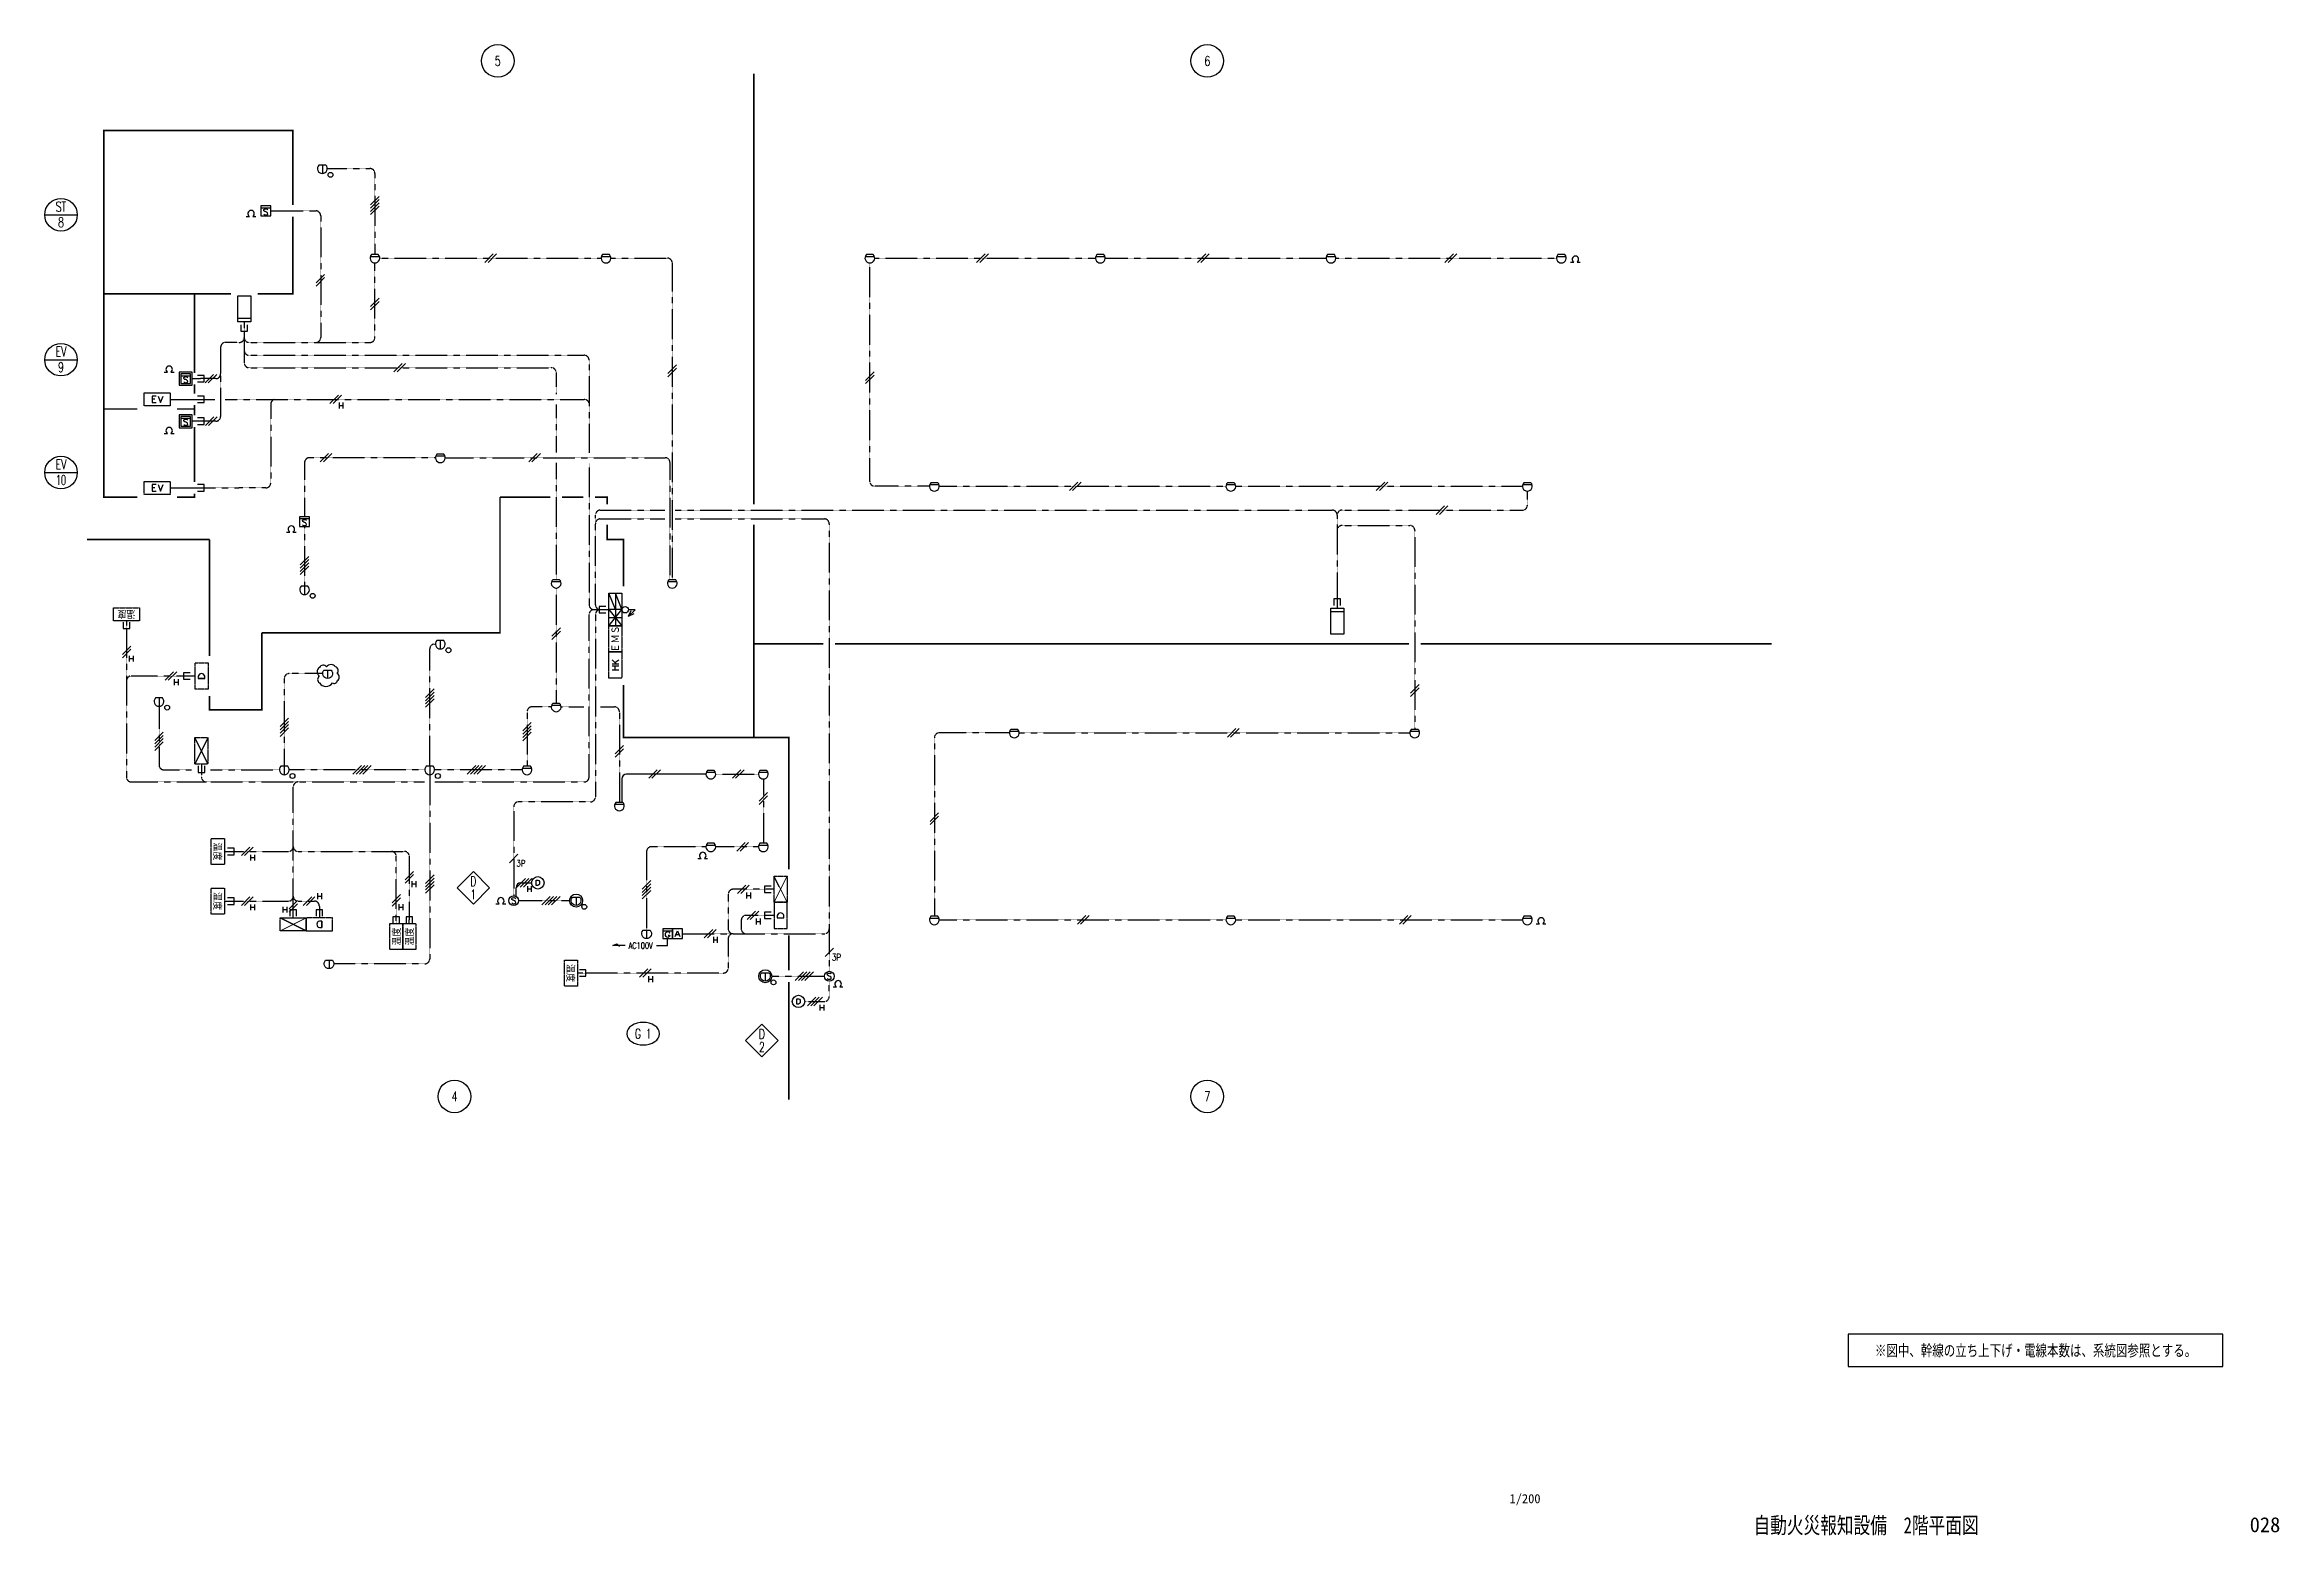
# Model space of a CAD drawing. Header units: millimetres. Extents: x 15724 to 176613, y 1461 to 47214.
# Drawn here: x 108054 to 176613, y 1461 to 47214 of the extents above; entities that cross this region are included whole.
import ezdxf
from ezdxf.enums import TextEntityAlignment as Align

# ---------------------------------------------------------------- set-up
doc = ezdxf.new("R2010")
doc.units = ezdxf.units.MM
doc.header["$LTSCALE"] = 0.2
doc.linetypes.add('CENTER', pattern=[50.8, 31.75, -6.35, 6.35, -6.35])
doc.linetypes.add('DASHED', pattern=[19.05, 12.7, -6.35])
for name, color, linetype in [('1_シンボル', 2, 'Continuous'), ('1_乗数', 3, 'Continuous'), ('1_文字', 3, 'Continuous'), ('1_警戒番号', 4, 'Continuous'), ('1_配線_1', 1, 'Continuous'), ('1_配線_4', 1, 'CENTER'), ('枠内記述', 3, 'Continuous')]:
    doc.layers.add(name, color=color, linetype=linetype)
doc.layers.add('1_警戒区域', color=4, linetype='CENTER', lineweight=18)
doc.layers.add('1_追加変更', color=10, linetype='Continuous', plot=False)
doc.styles.get("Standard").update_dxf_attribs({"font": 'simplex.shx', "width": 0.8, "bigfont": 'extfont2.shx'})
doc.styles.add('ゴシック', font='MS Gothic.ttf', dxfattribs={"height": 4})

msp = doc.modelspace()

# ---------------------------------------------------------------- texts
at = {"layer": '1_シンボル', "color": 7, "width": 0.9}
for s, rotation, p in [('温度', 180, (110561, 29725)), ('ＥＭＳ', 90, (125565, 28974)), ('温度', 270, (113366, 22452)), ('温度', 270, (113366, 20927)), ('温度', 90, (118840, 19838)), ('温度', 90, (119240, 19838)), ('温度', 270, (124197, 18719))]:
    msp.add_text(s, height=220, rotation=rotation, dxfattribs=at).set_placement(p, align=Align.MIDDLE)
at = {"layer": '1_乗数', "width": 0.8}
for p in [(122524, 21987), (132205, 19106)]:
    msp.add_text('3P', height=200, dxfattribs=at).set_placement(p)
at = {"layer": '1_文字', "width": 0.7}
msp.add_text('AC100V', height=200, dxfattribs=at).set_placement((125968, 19461))
at = {"layer": '1_文字', "width": 0.8}
msp.add_text('※図中、幹線の立ち上下げ・電線本数は、系統図参照とする。', height=400, dxfattribs=at).set_placement((169135, 7139), align=Align.MIDDLE)
at = {"layer": '1_警戒番号'}
for s, width, p in [('5', 0.7, (121953, 46714)), ('6', 0.7, (143723, 46714)), ('ST', 0.7, (108554, 42242)), ('8', 0.7, (108554, 41762)), ('EV', 0.7, (108554, 37795)), ('9', 0.7, (108554, 37315)), ('EV', 0.7, (108554, 34330)), ('10', 0.6, (108554, 33850)), ('D', 0.7, (121205, 21532)), ('1', 0.7, (121205, 21132)), ('G 1', 0.7, (126416, 16859)), ('2', 0.7, (130058, 16450)), ('D', 0.7, (130058, 16850)), ('4', 0.7, (120626, 14932)), ('7', 0.7, (143723, 14932))]:
    msp.add_text(s, height=300, dxfattribs=dict(at, width=width)).set_placement(p, align=Align.MIDDLE)
at = {"layer": '枠内記述', "linetype": 'ByBlock', "lineweight": -2, "style": 'ゴシック'}
msp.add_text('1/200', height=280, dxfattribs=at).set_placement((152995, 2447))
at = {"layer": '枠内記述', "linetype": 'ByBlock', "lineweight": -2, "style": 'ゴシック', "width": 0.75}
msp.add_text('自動火災報知設備\u30002階平面図', height=500, dxfattribs=at).set_placement((163935, 1769), align=Align.MIDDLE_CENTER)
at = {"layer": '枠内記述', "style": 'ゴシック'}
msp.add_text('028', height=460, dxfattribs=at).set_placement((175705, 1558))

# ---------------------------------------------------------------- linework, layer by layer
at = {"layer": '1_シンボル'}
for points in [[(116679, 43516), (116467, 43516, 2.414214), (116679, 43516)], [(118290, 40769), (118078, 40769, 2.414214), (118290, 40769)], [(125379, 40769), (125167, 40769, 2.414214), (125379, 40769)], [(133476, 40769), (133264, 40769, 2.414214), (133476, 40769)], [(140549, 40769), (140337, 40769, 2.414214), (140549, 40769)], [(147622, 40769), (147410, 40769, 2.414214), (147622, 40769)], [(154482, 40769, 2.414214), (154694, 40769), (154482, 40769)], [(120301, 34643), (120089, 34643, 2.414214), (120301, 34643)], [(135455, 33766), (135243, 33766, 2.414214), (135455, 33766)], [(144340, 33766, 2.414214), (144552, 33766), (144340, 33766)], [(153649, 33766), (153437, 33766, 2.414214), (153649, 33766)], [(116132, 30592), (115920, 30592, 2.414214), (116132, 30592)], [(123852, 30792), (123640, 30792, 2.414214), (123852, 30792)], [(127413, 30787), (127201, 30787, 2.414214), (127413, 30787)], [(120085, 28923, 2.414214), (120297, 28923), (120085, 28923)], [(116629, 28016), (116841, 28016, -2.414214), (116629, 28016)], [(111667, 27164), (111455, 27164, 2.414214), (111667, 27164)], [(123852, 26995), (123640, 26995, 2.414214), (123852, 26995)], [(137695, 26196, 2.414214), (137907, 26196), (137695, 26196)], [(150195, 26196), (149982, 26196, 2.414214), (150195, 26196)], [(115299, 25064, 2.414214), (115511, 25064), (115299, 25064)], [(119974, 25064), (119762, 25064, 2.414214), (119974, 25064)], [(122746, 25064, 2.414214), (122958, 25064), (122746, 25064)], [(128597, 24934), (128385, 24934, 2.414214), (128597, 24934)], [(130211, 24934), (129998, 24934, 2.414214), (130211, 24934)], [(125793, 23955), (125581, 23955, 2.414214), (125793, 23955)], [(128597, 22702), (128385, 22702, 2.414214), (128597, 22702)], [(130211, 22702), (129998, 22702, 2.414214), (130211, 22702)], [(124464, 21049, -2.414214), (124252, 21049), (124464, 21049)], [(126625, 20033, -2.414214), (126413, 20033), (126625, 20033)], [(135455, 20460), (135243, 20460, 2.414214), (135455, 20460)], [(144340, 20460, 2.414214), (144552, 20460), (144340, 20460)], [(153649, 20460), (153437, 20460, 2.414214), (153649, 20460)], [(116671, 19110), (116883, 19110, -2.414214), (116671, 19110)], [(130057, 18728), (130270, 18728, -2.414214), (130057, 18728)]]:
    msp.add_lwpolyline(points, format="xyb", dxfattribs=at)
for points in [[(116573, 43510), (116573, 43260)], [(114687, 42203), (114987, 42203)], [(118045, 40716), (118322, 40716)], [(125134, 40716), (125411, 40716)], [(133231, 40716), (133508, 40716)], [(140304, 40716), (140581, 40716)], [(147377, 40716), (147654, 40716)], [(154449, 40716), (154726, 40716)], [(114375, 38810), (113975, 38810)], [(114075, 38617), (114075, 38417), (114275, 38417), (114275, 38617)], [(112232, 37053), (112532, 37053)], [(112746, 36863), (112946, 36863), (112946, 37063), (112746, 37063)], [(112746, 36228), (112946, 36228), (112946, 36428), (112746, 36428)], [(112232, 35746), (112532, 35746)], [(112746, 35556), (112946, 35556), (112946, 35756), (112746, 35756)], [(120056, 34590), (120333, 34590)], [(112746, 33510), (112946, 33510), (112946, 33710), (112746, 33710)], [(135210, 33713), (135487, 33713)], [(144307, 33713), (144584, 33713)], [(153404, 33713), (153681, 33713)], [(115876, 32666), (116176, 32666)], [(116026, 30586), (116026, 30336)], [(123607, 30739), (123884, 30739)], [(125365, 29374), (125365, 30374), (125765, 30374), (125765, 29374), (125365, 29374), (125765, 29874), (125565, 30374), (125565, 29874), (125565, 29374)], [(125565, 29874), (125365, 30374)], [(127168, 30734), (127445, 30734)], [(147809, 30002), (147809, 30202), (147609, 30202), (147609, 30002)], [(110461, 29491), (110461, 29291), (110661, 29291), (110661, 29491)], [(125270, 29974), (125070, 29974), (125070, 29774), (125270, 29774)], [(125765, 29874), (125365, 29874), (125765, 29374)], [(125765, 29624), (125365, 29624)], [(126134, 29740), (125953, 29660), (126165, 29872), (125965, 29872)], [(126032, 29841), (125953, 29660)], [(147509, 29820), (147909, 29820)], [(120191, 28917), (120191, 28667)], [(112514, 27936), (112314, 27936), (112314, 27736), (112514, 27736)], [(116735, 28010), (116735, 27760)], [(111561, 27157), (111561, 26907)], [(123607, 26942), (123884, 26942)], [(137662, 26143), (137939, 26143)], [(149950, 26143), (150227, 26143)], [(112764, 25077), (112764, 24877), (112964, 24877), (112964, 25077)], [(115405, 25058), (115405, 24808)], [(119868, 25058), (119868, 24808)], [(122713, 25011), (122990, 25011)], [(128352, 24881), (128629, 24881)], [(129965, 24881), (130242, 24881)], [(125548, 23902), (125825, 23902)], [(128352, 22648), (128629, 22648)], [(129965, 22648), (130242, 22648)], [(113666, 22352), (113866, 22352), (113866, 22552), (113666, 22552)], [(130341, 21390), (130141, 21390), (130141, 21190), (130341, 21190)], [(113666, 20827), (113866, 20827), (113866, 21027), (113666, 21027)], [(115780, 20460), (115780, 20660), (115580, 20660), (115580, 20460)], [(116580, 20460), (116580, 20660), (116380, 20660), (116380, 20460)], [(124358, 21049), (124358, 20793)], [(130341, 20590), (130141, 20590), (130141, 20390), (130341, 20390)], [(118940, 20249), (118940, 20449), (118740, 20449), (118740, 20249)], [(119340, 20249), (119340, 20449), (119140, 20449), (119140, 20249)], [(126519, 20033), (126519, 19777)], [(127017, 20017), (127317, 20017)], [(135210, 20407), (135487, 20407)], [(144307, 20407), (144584, 20407)], [(153404, 20407), (153681, 20407)], [(116777, 19104), (116777, 18854)], [(124460, 18619), (124660, 18619), (124660, 18819), (124460, 18819)], [(130163, 18722), (130163, 18472)]]:
    msp.add_lwpolyline(points, dxfattribs=at)
at = {"layer": '1_シンボル', "color": 3}
for points in [[(114235, 41939), (114335, 41939)], [(114435, 41939), (114535, 41939)], [(154866, 40537), (154966, 40537)], [(155066, 40537), (155166, 40537)], [(111723, 37157), (111823, 37157)], [(111923, 37157), (112023, 37157)], [(111723, 35275), (111823, 35275)], [(111923, 35275), (112023, 35275)], [(115472, 32252), (115572, 32252)], [(115672, 32252), (115772, 32252)], [(112965, 27760), (112766, 27760)], [(128094, 22234), (128194, 22234)], [(128294, 22234), (128394, 22234)], [(121898, 20846), (121998, 20846)], [(122098, 20846), (122198, 20846)], [(116555, 20315), (116555, 20116)], [(127399, 19837), (127468, 20017), (127536, 19837)], [(127510, 19897), (127424, 19897)], [(153814, 20225), (153914, 20225)], [(154014, 20225), (154114, 20225)], [(132246, 18295), (132346, 18295)], [(132446, 18295), (132546, 18295)]]:
    msp.add_lwpolyline(points, dxfattribs=at)
for points in [[(114435, 41942, 3.732051), (114335, 41942)], [(114777, 42014, 0.25403), (114837, 41988, 0.258472), (114897, 42014, 0.397379), (114863, 42073), (114837, 42082), (114811, 42091, -0.397379), (114777, 42151, -0.258472), (114837, 42177, -0.25403), (114897, 42151)], [(155066, 40540, 3.732051), (154966, 40540)], [(111923, 37160, 3.732051), (111823, 37160)], [(112322, 36865, 0.25403), (112382, 36838, 0.258472), (112442, 36864, 0.397379), (112408, 36924), (112382, 36933), (112356, 36942, -0.397379), (112322, 37001, -0.258472), (112382, 37028, -0.25403), (112442, 37001)], [(112322, 35557, 0.25403), (112382, 35531, 0.258472), (112442, 35557, 0.397379), (112408, 35617), (112382, 35626), (112356, 35635, -0.397379), (112322, 35694, -0.258472), (112382, 35720, -0.25403), (112442, 35694)], [(111923, 35278, 3.732051), (111823, 35278)], [(115672, 32256, 3.732051), (115572, 32256)], [(115966, 32478, 0.25403), (116026, 32452, 0.258472), (116086, 32478, 0.397379), (116052, 32537), (116026, 32546), (116000, 32555, -0.397379), (115966, 32615, -0.258472), (116026, 32641, -0.25403), (116086, 32615)], [(128294, 22238, 3.732051), (128194, 22238)], [(123183, 21408), (123130, 21408), (123130, 21568), (123183, 21568, -0.284101), (123230, 21528, -0.157988), (123230, 21447, -0.241777), (123183, 21408)], [(122098, 20849, 3.732051), (121998, 20849)], [(122384, 20874, 0.25403), (122444, 20848, 0.258472), (122505, 20874, 0.397379), (122470, 20934), (122444, 20943), (122418, 20952, -0.397379), (122384, 21011, -0.258472), (122444, 21037, -0.25403), (122505, 21011)], [(127186, 19881), (127228, 19881, -0.222451), (127220, 19838, -0.285511), (127168, 19813, -0.273839), (127116, 19842, -0.150744), (127100, 19903, -0.149326), (127115, 19962, -0.307263), (127169, 19993, -0.275689), (127221, 19967, -0.008031), (127229, 19950)], [(154014, 20229, 3.732051), (153914, 20229)], [(132065, 18554, 0.25403), (132125, 18527, 0.258472), (132186, 18553, 0.397379), (132151, 18613), (132125, 18622), (132099, 18631, -0.397379), (132065, 18690, -0.258472), (132125, 18717, -0.25403), (132186, 18690)], [(131181, 17768), (131128, 17768), (131128, 17928), (131181, 17928, -0.284101), (131228, 17888, -0.157988), (131228, 17807, -0.241777), (131181, 17768)], [(132446, 18299, 3.732051), (132346, 18299)]]:
    msp.add_lwpolyline(points, format="xyb", dxfattribs=at)
at = {"layer": '1_シンボル'}
for points in [[(114687, 42263), (114687, 41963), (114987, 41963), (114987, 42263)], [(113975, 38710), (113975, 39510), (114375, 39510), (114375, 38710)], [(112182, 37163), (112182, 36763), (112582, 36763), (112582, 37163)], [(112232, 37113), (112232, 36813), (112532, 36813), (112532, 37113)], [(112182, 35856), (112182, 35456), (112582, 35456), (112582, 35856)], [(112232, 35806), (112232, 35506), (112532, 35506), (112532, 35806)], [(115876, 32726), (115876, 32426), (116176, 32426), (116176, 32726)], [(147909, 29920), (147909, 29120), (147509, 29120), (147509, 29920)], [(127317, 20077), (127017, 20077), (127017, 19777), (127317, 19777)], [(127617, 20077), (127317, 20077), (127317, 19777), (127617, 19777)]]:
    msp.add_lwpolyline(points, close=True, dxfattribs=at)
at = {"layer": '1_シンボル', "color": 7, "linetype": 'DASHED'}
for points in [[(111907, 36128), (111107, 36128), (111107, 36528), (111907, 36528)], [(111907, 33410), (111107, 33410), (111107, 33810), (111907, 33810)], [(110161, 29925), (110961, 29925), (110961, 29525), (110161, 29525)], [(125365, 29374), (125765, 29374), (125765, 28574), (125365, 28574)], [(112666, 28236), (113066, 28236), (113066, 27436), (112666, 27436)], [(125765, 28574), (125765, 27774), (125365, 27774), (125365, 28574)], [(113064, 25145), (112664, 25945), (113064, 25945), (112664, 25145)], [(113166, 22052), (113166, 22852), (113566, 22852), (113566, 22052)], [(113166, 20527), (113166, 21327), (113566, 21327), (113566, 20527)], [(130830, 20890), (130430, 21690), (130830, 21690), (130430, 20890)], [(116080, 20416), (115280, 20016), (115280, 20416), (116080, 20016)], [(119040, 20238), (119040, 19438), (118640, 19438), (118640, 20238)], [(119440, 20238), (119440, 19438), (119040, 19438), (119040, 20238)], [(123997, 18319), (123997, 19119), (124397, 19119), (124397, 18319)]]:
    msp.add_lwpolyline(points, close=True, dxfattribs=at)
at = {"layer": '1_シンボル', "color": 7}
for points in [[(111478, 36427), (111354, 36427), (111354, 36228), (111478, 36228)], [(111535, 36427), (111611, 36228), (111686, 36427)], [(111431, 36333), (111354, 36333)], [(111478, 33710), (111354, 33710), (111354, 33511), (111478, 33511)], [(111431, 33615), (111354, 33615)], [(111535, 33710), (111611, 33511), (111686, 33710)], [(125598, 28203), (125465, 28336)], [(125665, 28203), (125465, 28203)], [(125465, 28146), (125665, 28146)], [(125550, 28250), (125665, 28336)], [(125560, 28013), (125560, 28146)], [(125665, 28013), (125465, 28013)]]:
    msp.add_lwpolyline(points, dxfattribs=at)
for points in [[(112965, 27836, 0.762032), (112766, 27836), (112766, 27760), (112965, 27760), (112965, 27836)], [(116480, 20116), (116555, 20116), (116555, 20315), (116480, 20315, 0.762032), (116480, 20116)], [(130730, 20490, 0.762032), (130531, 20490), (130531, 20414), (130730, 20414), (130730, 20490)]]:
    msp.add_lwpolyline(points, format="xyb", dxfattribs=at)
at = {"layer": '1_シンボル', "color": 7, "linetype": 'DASHED'}
for points in [[(112664, 25145), (112664, 25945)], [(113064, 25945), (113064, 25145)], [(130830, 21690), (130830, 20890), (130430, 20890), (130430, 20090), (130830, 20090), (130830, 20890)], [(130430, 20890), (130430, 21690)], [(115280, 20416), (116080, 20416), (116080, 20016), (116880, 20016), (116880, 20416), (116080, 20416)], [(116080, 20016), (115280, 20016)]]:
    msp.add_lwpolyline(points, dxfattribs=at)
at = {"layer": '1_シンボル'}
for centre, radius in [((116823, 43220), 75), ((116276, 30296), 75), ((125865, 29872), 100), ((120441, 28627), 75), ((111811, 26867), 75), ((115655, 24768), 75), ((120118, 24768), 75), ((123183, 21488), 190), ((122444, 20943), 150), ((124358, 20943), 200), ((124608, 20753), 75), ((130163, 18622), 200), ((132125, 18622), 150), ((130413, 18432), 75), ((131181, 17848), 190)]:
    msp.add_circle(centre, radius, dxfattribs=at)
at = {"layer": '1_乗数'}
for p, q in [((118054, 42297), (118314, 42557)), ((118054, 42197), (118314, 42457)), ((118054, 42097), (118314, 42357)), ((118054, 41997), (118314, 42257)), ((121556, 40533), (121816, 40793)), ((121656, 40533), (121916, 40793)), ((136646, 40533), (136906, 40793)), ((136746, 40533), (137006, 40793)), ((143420, 40533), (143680, 40793)), ((143520, 40533), (143780, 40793)), ((151014, 40533), (151274, 40793)), ((151114, 40533), (151374, 40793)), ((116381, 39903), (116641, 40163)), ((116381, 39803), (116641, 40063)), ((118054, 39175), (118314, 39435)), ((118054, 39075), (118314, 39335)), ((112973, 36833), (113233, 37093)), ((113073, 36833), (113333, 37093)), ((118765, 37170), (119025, 37430)), ((118865, 37170), (119125, 37430)), ((127177, 37123), (127437, 37383)), ((127177, 37023), (127437, 37283)), ((133240, 36910), (133500, 37170)), ((133240, 36810), (133500, 37070)), ((116804, 36198), (117064, 36458)), ((116904, 36198), (117164, 36458)), ((112983, 35526), (113243, 35786)), ((113083, 35526), (113343, 35786)), ((117084, 36227), (117084, 36048)), ((117084, 36142), (117204, 36142)), ((117204, 36227), (117204, 36048)), ((116505, 34407), (116765, 34667)), ((116605, 34407), (116865, 34667)), ((122903, 34407), (123163, 34667)), ((123003, 34407), (123263, 34667)), ((139491, 33530), (139751, 33790)), ((139591, 33530), (139851, 33790)), ((148907, 33530), (149167, 33790)), ((148907, 33530), (149167, 33790)), ((149007, 33530), (149267, 33790)), ((149007, 33530), (149267, 33790)), ((150743, 32796), (151003, 33056)), ((150843, 32796), (151103, 33056)), ((115896, 31248), (116156, 31508)), ((115896, 31148), (116156, 31408)), ((115896, 31048), (116156, 31308)), ((115896, 30948), (116156, 31208)), ((123616, 29056), (123876, 29316)), ((123616, 28956), (123876, 29216)), ((110439, 28497), (110699, 28757)), ((110439, 28397), (110699, 28657)), ((110649, 28457), (110649, 28277)), ((110649, 28372), (110770, 28372)), ((110770, 28457), (110770, 28277)), ((111746, 27706), (112006, 27966)), ((111846, 27706), (112106, 27966)), ((112026, 27735), (112026, 27556)), ((112026, 27650), (112146, 27650)), ((112146, 27735), (112146, 27556)), ((119738, 27178), (119998, 27438)), ((149959, 27311), (150219, 27571)), ((149959, 27211), (150219, 27471)), ((119738, 27078), (119998, 27338)), ((119738, 26978), (119998, 27238)), ((119738, 26878), (119998, 27138)), ((111431, 25854), (111691, 26114)), ((115275, 26283), (115535, 26543)), ((115275, 26183), (115535, 26443)), ((115275, 26083), (115535, 26343)), ((115275, 25983), (115535, 26243)), ((122722, 26151), (122982, 26411)), ((122722, 26051), (122982, 26311)), ((122722, 25951), (122982, 26211)), ((122722, 25851), (122982, 26111)), ((144339, 25960), (144599, 26220)), ((144439, 25960), (144699, 26220)), ((111431, 25754), (111691, 26014)), ((111431, 25654), (111691, 25914)), ((111431, 25554), (111691, 25814)), ((125557, 25445), (125817, 25705)), ((125557, 25345), (125817, 25605)), ((117511, 24828), (117771, 25088)), ((117611, 24828), (117871, 25088)), ((117711, 24828), (117971, 25088)), ((117811, 24828), (118071, 25088)), ((121018, 24828), (121278, 25088)), ((121118, 24828), (121378, 25088)), ((121218, 24828), (121478, 25088)), ((121318, 24828), (121578, 25088)), ((126586, 24698), (126846, 24958)), ((126686, 24698), (126946, 24958)), ((129152, 24698), (129412, 24958)), ((129252, 24698), (129512, 24958)), ((129974, 23997), (130234, 24257)), ((129974, 23897), (130234, 24157)), ((135219, 23375), (135479, 23635)), ((135219, 23275), (135479, 23535)), ((129287, 22465), (129547, 22725)), ((129387, 22465), (129647, 22725)), ((114088, 22322), (114348, 22582)), ((114188, 22322), (114448, 22582)), ((114368, 22352), (114368, 22172)), ((114368, 22266), (114489, 22266)), ((114489, 22352), (114489, 22172)), ((122314, 22107), (122574, 22367)), ((119110, 21580), (119370, 21840)), ((119110, 21480), (119370, 21740)), ((119320, 21539), (119320, 21360)), ((119320, 21454), (119441, 21454)), ((119441, 21539), (119441, 21360)), ((119738, 21470), (119998, 21730)), ((119738, 21370), (119998, 21630)), ((119738, 21270), (119998, 21530)), ((119738, 21170), (119998, 21430)), ((122544, 21358), (122804, 21618)), ((122644, 21358), (122904, 21618)), ((122744, 21358), (123004, 21618)), ((122862, 21388), (122862, 21208)), ((122862, 21303), (122982, 21303)), ((122982, 21388), (122982, 21208)), ((126389, 21295), (126649, 21555)), ((126389, 21195), (126649, 21455)), ((126389, 21095), (126649, 21355)), ((126389, 20995), (126649, 21255)), ((129308, 21160), (129568, 21420)), ((129408, 21160), (129668, 21420)), ((114088, 20797), (114348, 21057)), ((114188, 20797), (114448, 21057)), ((114368, 20826), (114368, 20647)), ((114368, 20741), (114489, 20741)), ((114489, 20826), (114489, 20647)), ((115359, 20755), (115359, 20576)), ((115359, 20670), (115480, 20670)), ((115480, 20755), (115480, 20576)), ((115550, 20687), (115810, 20947)), ((115550, 20587), (115810, 20847)), ((115986, 20797), (116246, 21057)), ((116086, 20797), (116346, 21057)), ((116423, 21166), (116423, 20987)), ((116423, 21081), (116544, 21081)), ((116544, 21166), (116544, 20987)), ((118710, 20870), (118970, 21130)), ((118710, 20770), (118970, 21030)), ((118920, 20829), (118920, 20650)), ((118920, 20744), (119041, 20744)), ((119041, 20829), (119041, 20650)), ((123305, 20813), (123565, 21073)), ((123405, 20813), (123665, 21073)), ((123505, 20813), (123765, 21073)), ((123605, 20813), (123865, 21073)), ((129588, 21189), (129588, 21010)), ((129588, 21104), (129709, 21104)), ((129602, 20360), (129862, 20620)), ((129702, 20360), (129962, 20620)), ((129709, 21189), (129709, 21010)), ((128290, 19797), (128550, 20057)), ((128390, 19797), (128650, 20057)), ((129882, 20389), (129882, 20210)), ((129882, 20304), (130003, 20304)), ((130003, 20389), (130003, 20210)), ((139736, 20224), (139996, 20484)), ((139836, 20224), (140096, 20484)), ((149620, 20224), (149880, 20484)), ((149720, 20224), (149980, 20484)), ((128570, 19827), (128570, 19647)), ((128570, 19742), (128690, 19742)), ((128690, 19827), (128690, 19647)), ((131995, 19226), (132255, 19486)), ((126300, 18589), (126560, 18849)), ((126400, 18589), (126660, 18849)), ((126580, 18619), (126580, 18439)), ((126580, 18534), (126700, 18534)), ((126700, 18619), (126700, 18439)), ((131077, 18492), (131337, 18752)), ((131177, 18492), (131437, 18752)), ((131277, 18492), (131537, 18752)), ((131377, 18492), (131637, 18752)), ((131456, 17718), (131716, 17978)), ((131556, 17718), (131816, 17978)), ((131656, 17718), (131916, 17978)), ((131836, 17748), (131836, 17568)), ((131836, 17663), (131956, 17663)), ((131956, 17748), (131956, 17568))]:
    msp.add_line(p, q, dxfattribs=at)
at = {"layer": '1_文字', "color": 2}
msp.add_lwpolyline([(163385, 6639), (174885, 6639), (174885, 7639), (163385, 7639)], close=True, dxfattribs=at)
at = {"layer": '1_警戒区域', "const_width": 50}
for points in [[(129815, 46325), (129815, 33103)], [(115665, 42290), (115665, 44575), (109869, 44575), (109869, 39565)], [(114585, 39565), (115665, 39565), (115665, 41936)], [(113765, 39565), (113112, 39565), (109869, 39565), (109869, 33327), (110897, 33327)], [(112646, 37140), (112646, 39565)], [(112646, 36505), (112646, 36786)], [(110897, 36032), (109869, 36032)], [(112662, 36032), (112117, 36032)], [(112646, 35833), (112646, 36151)], [(112646, 33787), (112646, 35479)], [(112117, 33327), (112646, 33327), (112646, 33433)], [(122023, 33329), (122023, 29158), (114714, 29158)], [(123569, 33326), (122023, 33326)], [(124579, 33325), (123923, 33325)], [(125315, 33103), (125315, 33325), (124933, 33325)], [(125838, 32025), (125315, 32025), (125315, 32481)], [(129815, 32481), (129815, 25947)], [(109352, 32025), (113115, 32025)], [(113112, 28446), (113112, 32020)], [(125814, 30584), (125814, 32032)], [(114715, 29152), (114715, 26797), (113112, 26797), (113112, 27226)], [(131948, 28825), (129815, 28825)], [(149912, 28825), (132302, 28825)], [(161042, 28825), (150266, 28825)], [(130881, 21900), (130881, 25947), (125814, 25947), (125814, 27564)], [(130881, 18799), (130881, 19880)], [(130881, 14828), (130881, 18445)]]:
    msp.add_lwpolyline(points, dxfattribs=at)
at = {"layer": '1_警戒番号'}
for p, q in [((108054, 41992), (109054, 41992)), ((108054, 37545), (109054, 37545)), ((108054, 34080), (109054, 34080)), ((121205, 21832), (120705, 21332)), ((120705, 21332), (121205, 20832)), ((121705, 21332), (121205, 21832)), ((121205, 20832), (121705, 21332)), ((130058, 17150), (129558, 16650)), ((130558, 16650), (130058, 17150)), ((129558, 16650), (130058, 16150)), ((130058, 16150), (130558, 16650))]:
    msp.add_line(p, q, dxfattribs=at)
msp.add_lwpolyline([(126057, 17103, 0.574359), (126057, 16614, 0.280617), (126776, 16614, 0.574364), (126776, 17103, 0.280615), (126057, 17103)], format="xyb", dxfattribs=at)
for centre in [(121953, 46714), (143723, 46714), (108554, 41992), (108554, 37545), (108554, 34080), (120626, 14932), (143723, 14932)]:
    msp.add_circle(centre, 500, dxfattribs=at)
at = {"layer": '1_追加変更'}
msp.add_lwpolyline([(116482, 27623, 0.520567), (116881, 27623, 0.520567), (117032, 27685, 0.520567), (117032, 27915, 0.520567), (116977, 28117, 0.520567), (116703, 28117, 0.520567), (116482, 28101, 0.520567), (116482, 27830, 0.520567)], format="xyb", close=True, dxfattribs=at)
at = {"layer": '1_配線_1'}
for p, q in [((114175, 38710), (114175, 38517)), ((112582, 36963), (112834, 36963)), ((111907, 36328), (112806, 36328)), ((112901, 35656), (112582, 35656)), ((111907, 33610), (112846, 33610)), ((110561, 29525), (110561, 29391)), ((125170, 29874), (125365, 29874)), ((147709, 30102), (147709, 29920)), ((112666, 27836), (112414, 27836)), ((112864, 25145), (112864, 24977)), ((128341, 24828), (125907, 24828)), ((125757, 24678), (125757, 23955)), ((113566, 22452), (113766, 22452)), ((122514, 21075), (122514, 21338)), ((122664, 21488), (122993, 21488)), ((130430, 21290), (130241, 21290)), ((113566, 20927), (113766, 20927)), ((115680, 20416), (115680, 20736)), ((116480, 20560), (116480, 20416)), ((119240, 20238), (119240, 20349)), ((130430, 20490), (130223, 20490)), ((124560, 18719), (124397, 18719))]:
    msp.add_line(p, q, dxfattribs=at)
for points in [[(125858, 19561), (125481, 19561), (125609, 19617), (125692, 19534)], [(126828, 19561), (127158, 19561), (127158, 19777)]]:
    msp.add_lwpolyline(points, dxfattribs=at)
for centre in [(125907, 24678), (122664, 21338)]:
    msp.add_arc(centre, 150, 90, 180, dxfattribs=at)
at = {"layer": '1_配線_4'}
for p, q in [((116723, 43410), (118034, 43410)), ((118184, 43260), (118184, 40769)), ((114987, 42113), (116372, 42113)), ((116522, 41963), (116522, 38225)), ((118184, 38225), (118184, 40513)), ((118334, 40663), (125123, 40663)), ((125423, 40663), (127157, 40663)), ((127307, 40513), (127307, 30787)), ((133370, 33810), (133370, 40513)), ((133520, 40663), (140293, 40663)), ((140593, 40663), (147366, 40663)), ((147666, 40663), (154438, 40663)), ((114175, 38517), (114175, 37832)), ((113452, 37925), (113452, 37113)), ((114025, 38075), (113602, 38075)), ((114175, 37832), (114175, 37450)), ((114325, 38075), (118034, 38075)), ((113452, 37113), (113452, 35806)), ((114325, 37682), (124606, 37682)), ((114325, 37300), (123596, 37300)), ((123746, 37150), (123746, 36488)), ((124756, 37532), (124756, 34683)), ((113302, 36963), (112834, 36963)), ((112806, 36328), (113272, 36328)), ((113302, 35656), (112889, 35656)), ((113592, 36328), (124606, 36328)), ((114989, 36178), (114989, 33760)), ((123746, 36168), (123746, 34697)), ((116026, 34387), (116026, 32726)), ((120045, 34537), (116176, 34537)), ((120345, 34537), (127087, 34537)), ((123746, 34377), (123746, 30792)), ((124756, 34363), (124756, 30024)), ((127237, 34387), (127237, 30787)), ((112846, 33610), (114015, 33610)), ((114839, 33610), (114015, 33610)), ((135199, 33660), (133520, 33660)), ((135499, 33660), (144296, 33660)), ((144596, 33660), (153393, 33660)), ((125101, 32926), (127077, 32926)), ((127397, 32926), (147559, 32926)), ((147859, 32926), (153393, 32926)), ((153543, 33076), (153543, 33510)), ((116026, 32426), (116026, 30592)), ((124951, 30024), (124951, 32776)), ((125101, 32658), (127077, 32658)), ((127397, 32658), (131975, 32658)), ((132125, 32508), (132125, 18772)), ((147709, 32776), (147709, 30102)), ((147859, 32456), (149939, 32456)), ((150089, 32306), (150089, 26196)), ((123746, 30536), (123746, 26995)), ((124756, 24735), (124756, 29724)), ((124906, 29874), (125170, 29874)), ((124951, 29724), (124951, 24125)), ((110561, 29391), (110561, 24735)), ((120018, 28817), (120041, 28817)), ((119868, 25064), (119868, 28667)), ((112414, 27836), (110711, 27836)), ((115405, 27760), (115405, 25064)), ((116585, 27910), (115555, 27910)), ((111561, 26907), (111561, 25108)), ((122852, 26739), (122852, 25064)), ((123596, 26889), (123002, 26889)), ((123896, 26889), (124596, 26889)), ((125111, 26889), (125537, 26889)), ((125687, 26739), (125687, 23955)), ((137651, 26090), (135499, 26090)), ((137951, 26090), (149939, 26090)), ((135349, 25940), (135349, 20460)), ((111711, 24958), (112555, 24958)), ((112864, 24977), (112864, 24735)), ((113142, 24958), (115255, 24958)), ((119718, 24958), (115555, 24958)), ((119868, 24808), (119868, 19154)), ((122702, 24958), (120018, 24958)), ((128641, 24828), (129954, 24828)), ((110711, 24585), (113014, 24585)), ((113014, 24585), (119708, 24585)), ((115680, 20736), (115680, 24435)), ((120028, 24585), (124606, 24585)), ((130104, 24678), (130104, 22702)), ((122444, 23825), (122444, 21093)), ((124801, 23975), (122594, 23975)), ((113766, 22452), (115530, 22452)), ((115830, 22452), (119090, 22452)), ((118840, 20238), (118840, 22302)), ((119240, 22302), (119240, 20349)), ((126519, 22445), (126519, 20033)), ((128341, 22595), (126669, 22595)), ((129954, 22595), (128641, 22595)), ((130241, 21290), (129174, 21290)), ((113766, 20927), (115530, 20927)), ((115830, 20927), (116330, 20927)), ((116480, 20777), (116480, 20560)), ((122594, 20943), (124158, 20943)), ((129024, 21140), (129024, 20077)), ((127617, 19927), (131975, 19927)), ((129425, 20340), (129425, 20077)), ((130223, 20490), (129575, 20490)), ((135499, 20354), (144296, 20354)), ((144596, 20354), (153393, 20354)), ((129024, 19777), (129024, 18869)), ((119718, 19004), (116927, 19004)), ((128874, 18719), (124560, 18719)), ((130363, 18622), (131975, 18622)), ((131371, 17848), (131975, 17848)), ((132125, 17998), (132125, 18472))]:
    msp.add_line(p, q, dxfattribs=at)
for centre, start, end in [((118034, 43260), 0, 90), ((116372, 41963), 0, 90), ((127157, 40513), 0, 90), ((113602, 37925), 90, 180), ((114025, 38225), 270, 0), ((114325, 38225), 180, 270), ((114325, 37832), 180, 270), ((116372, 38225), 270, 0), ((118034, 38225), 270, 0), ((113302, 37113), 270, 0), ((114325, 37450), 180, 270), ((123596, 37150), 0, 90), ((124606, 37532), 0, 90), ((113302, 35806), 270, 0), ((115139, 36178), 90, 180), ((124606, 36178), 0, 90), ((116176, 34387), 90, 180), ((127087, 34387), 0, 90), ((114839, 33760), 270, 0), ((133520, 33810), 180, 270), ((125101, 32776), 90, 180), ((147559, 32776), 0, 90), ((147859, 32776), 90, 180), ((153393, 33076), 270, 0), ((125101, 32508), 90, 180), ((131975, 32508), 0, 90), ((147859, 32306), 90, 180), ((149939, 32306), 0, 90), ((124906, 30024), 180, 270), ((124906, 29724), 90, 180), ((125101, 30024), 180, 270), ((125101, 29724), 90, 180), ((120018, 28667), 90, 180), ((110711, 27686), 90, 180), ((115555, 27760), 90, 180), ((123002, 26739), 90, 180), ((125537, 26739), 0, 90), ((135499, 25940), 90, 180), ((110711, 24735), 180, 270), ((111711, 25108), 180, 270), ((113014, 24735), 180, 270), ((124606, 24735), 270, 0), ((115830, 24435), 90, 180), ((124801, 24125), 270, 0), ((122594, 23825), 90, 180), ((115530, 22602), 270, 0), ((115830, 22602), 180, 270), ((118690, 22302), 0, 90), ((119090, 22302), 0, 90), ((126669, 22445), 90, 180), ((129174, 21140), 90, 180), ((115530, 21077), 270, 0), ((115830, 21077), 180, 270), ((116330, 20777), 0, 90), ((129174, 20077), 180, 270), ((129174, 19777), 90, 180), ((129575, 20340), 90, 180), ((129575, 20077), 180, 270), ((131975, 20077), 270, 0), ((119718, 19154), 270, 0), ((128874, 18869), 270, 0), ((131975, 17998), 270, 0)]:
    msp.add_arc(centre, 150, start, end, dxfattribs=at)

msp.set_redraw_order([(e.dxf.handle, doc.entitydb.next_handle()) for e in msp.query("TEXT MTEXT ATTDEF DIMENSION ARC_DIMENSION")])  # texts and dimensions are drawn at this point

doc.saveas('drawing.dxf')
